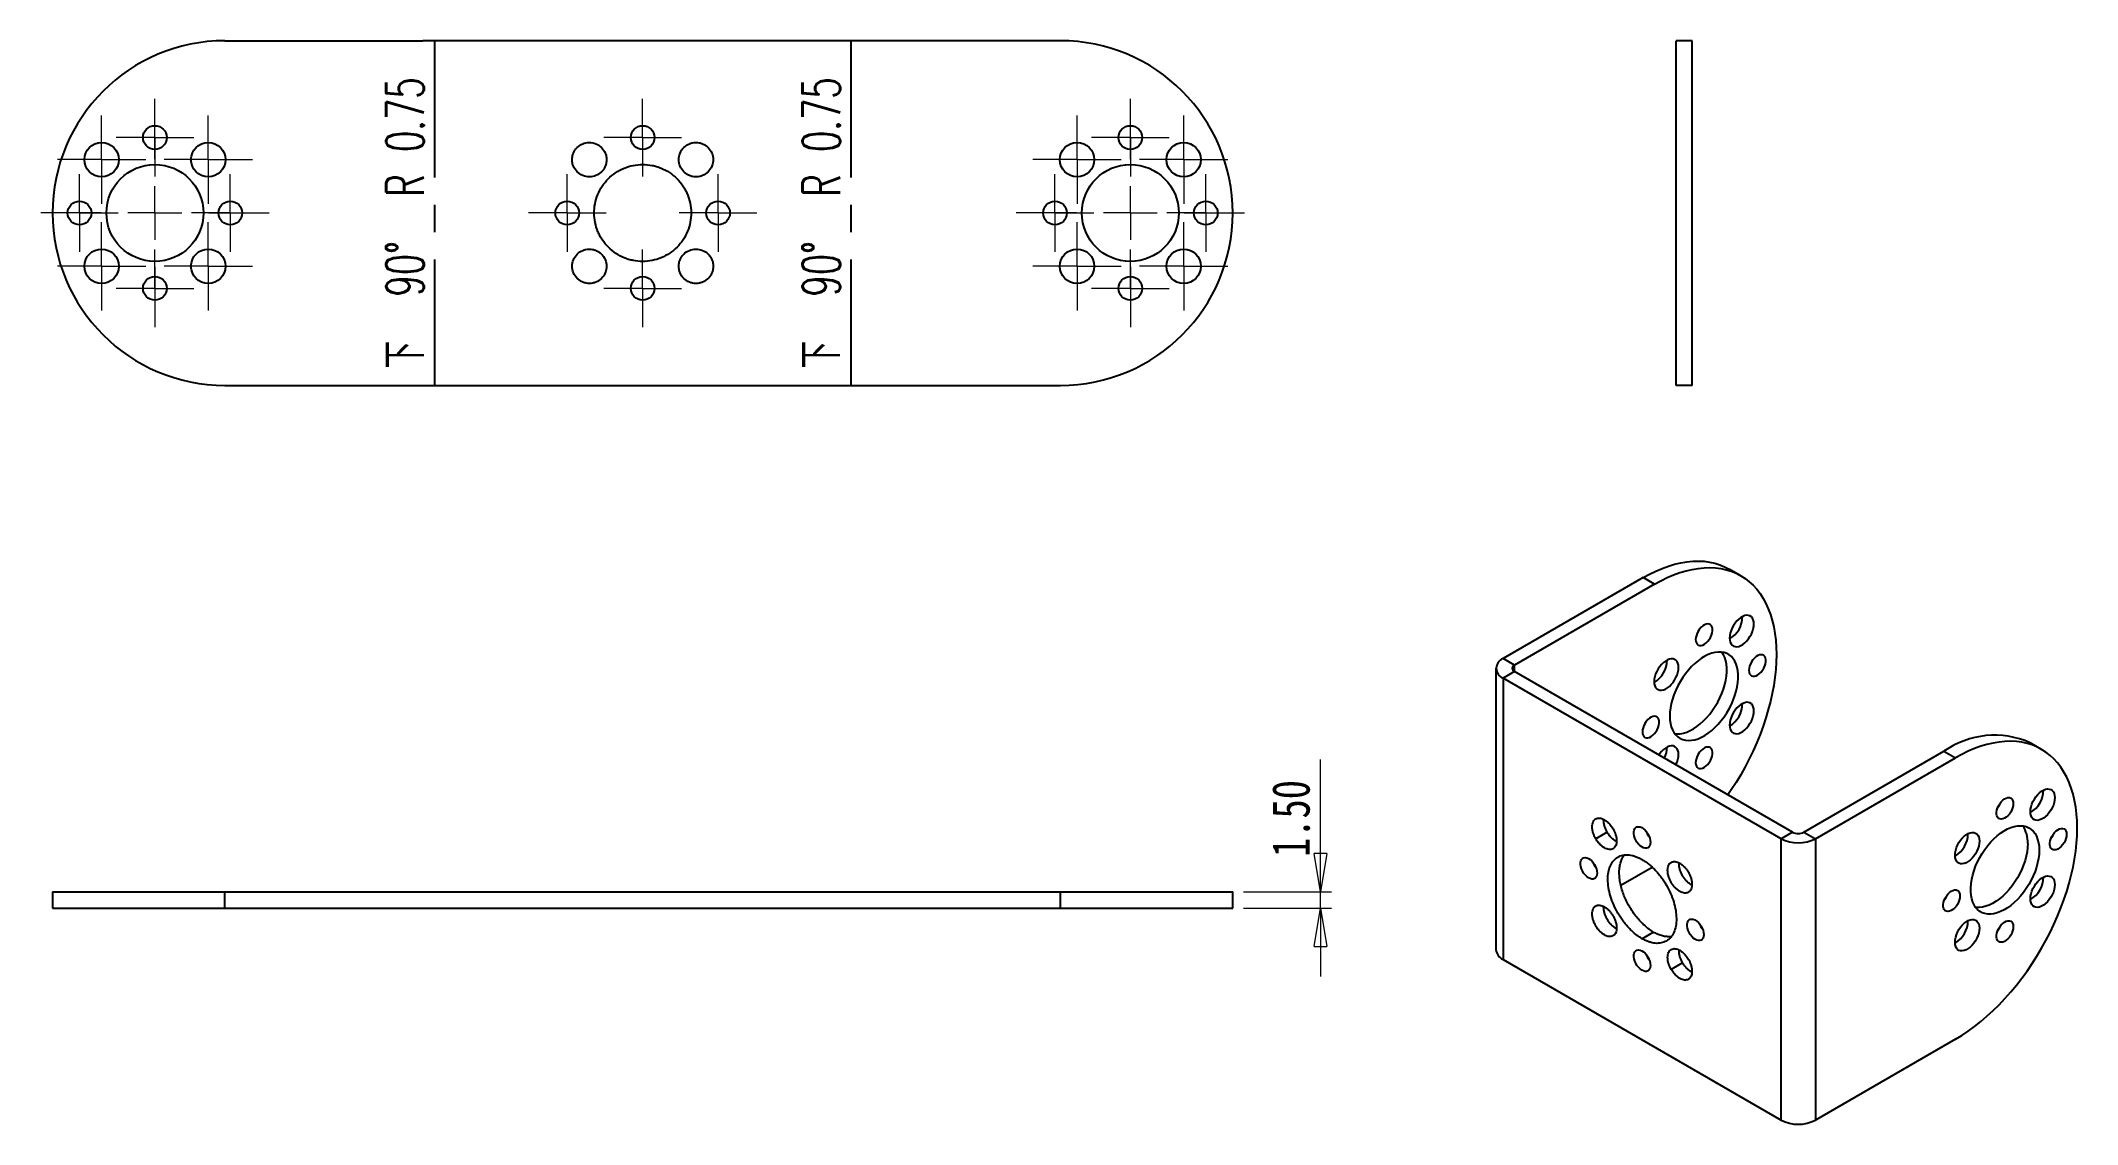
# Model space of a CAD drawing. Header units: millimetres. Extents: x 21 to 210, y 89 to 190.
import ezdxf

# ---------------------------------------------------------------- set-up
doc = ezdxf.new("R2010")
doc.units = ezdxf.units.MM
doc.linetypes.add('CENTERX2', pattern=[20.32, 12.7, -2.54, 2.54, -2.54])
doc.styles.add('SLDTEXTSTYLE0', font='TXT', dxfattribs={"width": 0.660714, "bigfont": 'bigfont'})
doc.styles.add('SLDTEXTSTYLE1', font='TXT', dxfattribs={"width": 0.75})
doc.dimstyles.new('SLDDIMSTYLE0', dxfattribs={"dimtxt": 3.5, "dimasz": 3.556, "dimexe": 0, "dimexo": 0.0625, "dimgap": 0.875, "dimtad": 1, "dimrnd": 1e-09, "dimzin": 4, "dimdsep": 46, "dimtxsty": 'SLDTEXTSTYLE1', "dimblk1": 'CLOSED', "dimblk2": 'CLOSED', "dimsah": 1, "dimcen": 0.09, "dimadec": 0, "dimazin": 1, "dimtfac": 1, "dimtmove": 0, "dimatfit": 0, "dimldrblk": 'CLOSED', "dimfxl": 0, "dimfrac": 2, "dimtolj": 1, "dimtzin": 12, "dimarcsym": 0})

msp = doc.modelspace()

# ---------------------------------------------------------------- texts
at = {"color": 7, "linetype": 'Continuous', "lineweight": 0, "char_height": 3.5, "attachment_point": 2, "rotation": 90, "style": 'SLDTEXTSTYLE0'}
for insert in [(52.768, 172.809), (91.412, 172.809)]:
    msp.add_mtext('\\M+189BA  90\\M+1818B  R 0.75', dxfattribs=dict(at, insert=insert))

# ---------------------------------------------------------------- blocks, each defined once
blk = doc.blocks.new('SW_CENTERMARKSYMBOL_0')
at = {"color": 0, "linetype": 'Continuous', "lineweight": 18}
for p, q in [((0, 2.5), (0, 3.6)), ((0, 0), (0, 2.5)), ((-2.5, 0), (-3.6, 0)), ((0, 0), (-2.5, 0)), ((0, 0), (0, -2.5)), ((0, 0), (2.5, 0)), ((2.5, 0), (3.6, 0)), ((0, -2.5), (0, -3.6))]:
    blk.add_line(p, q, dxfattribs=at)
blk = doc.blocks.new('SW_CENTERMARKSYMBOL_1')
at = {"color": 0, "linetype": 'Continuous', "lineweight": 18}
for p, q in [((0, 2.5), (0, 3.6)), ((0, 0), (0, 2.5)), ((-2.5, 0), (-3.6, 0)), ((0, 0), (-2.5, 0)), ((0, 0), (0, -2.5)), ((0, 0), (2.5, 0)), ((2.5, 0), (3.6, 0)), ((0, -2.5), (0, -3.6))]:
    blk.add_line(p, q, dxfattribs=at)
blk = doc.blocks.new('SW_CENTERMARKSYMBOL_2')
at = {"color": 0, "linetype": 'Continuous', "lineweight": 18}
for p, q in [((0, 2.5), (0, 3.6)), ((0, 0), (0, 2.5)), ((-2.5, 0), (-3.6, 0)), ((0, 0), (-2.5, 0)), ((0, 0), (0, -2.5)), ((0, 0), (2.5, 0)), ((2.5, 0), (3.6, 0)), ((0, -2.5), (0, -3.6))]:
    blk.add_line(p, q, dxfattribs=at)
blk = doc.blocks.new('SW_CENTERMARKSYMBOL_3')
at = {"color": 0, "linetype": 'Continuous', "lineweight": 18}
for p, q in [((0, 2.5), (0, 3.6)), ((0, 0), (0, 2.5)), ((-2.5, 0), (-3.6, 0)), ((0, 0), (-2.5, 0)), ((0, 0), (0, -2.5)), ((0, 0), (2.5, 0)), ((2.5, 0), (3.6, 0)), ((0, -2.5), (0, -3.6))]:
    blk.add_line(p, q, dxfattribs=at)
blk = doc.blocks.new('SW_CENTERMARKSYMBOL_4')
at = {"color": 0, "linetype": 'Continuous', "lineweight": 18}
for p, q in [((0, 5), (0, 7)), ((0, 0), (0, 2.5)), ((-5, 0), (-7, 0)), ((0, 0), (-2.5, 0)), ((0, 0), (0, -2.5)), ((0, 0), (2.5, 0)), ((5, 0), (7, 0)), ((0, -5), (0, -7))]:
    blk.add_line(p, q, dxfattribs=at)
blk = doc.blocks.new('SW_CENTERMARKSYMBOL_5')
at = {"color": 0, "linetype": 'Continuous', "lineweight": 18}
for p, q in [((0, 2.5), (0, 4.1)), ((0, 0), (0, 2.5)), ((-2.5, 0), (-4.1, 0)), ((0, 0), (-2.5, 0)), ((0, 0), (0, -2.5)), ((0, 0), (2.5, 0)), ((2.5, 0), (4.1, 0)), ((0, -2.5), (0, -4.1))]:
    blk.add_line(p, q, dxfattribs=at)
blk = doc.blocks.new('SW_CENTERMARKSYMBOL_6')
at = {"color": 0, "linetype": 'Continuous', "lineweight": 18}
for p, q in [((0, 2.5), (0, 4.1)), ((0, 0), (0, 2.5)), ((-2.5, 0), (-4.1, 0)), ((0, 0), (-2.5, 0)), ((0, 0), (0, -2.5)), ((0, 0), (2.5, 0)), ((2.5, 0), (4.1, 0)), ((0, -2.5), (0, -4.1))]:
    blk.add_line(p, q, dxfattribs=at)
blk = doc.blocks.new('SW_CENTERMARKSYMBOL_7')
at = {"color": 0, "linetype": 'Continuous', "lineweight": 18}
for p, q in [((0, 2.5), (0, 4.1)), ((0, 0), (0, 2.5)), ((-2.5, 0), (-4.1, 0)), ((0, 0), (-2.5, 0)), ((0, 0), (0, -2.5)), ((0, 0), (2.5, 0)), ((2.5, 0), (4.1, 0)), ((0, -2.5), (0, -4.1))]:
    blk.add_line(p, q, dxfattribs=at)
blk = doc.blocks.new('SW_CENTERMARKSYMBOL_8')
at = {"color": 0, "linetype": 'Continuous', "lineweight": 18}
for p, q in [((0, 2.5), (0, 4.1)), ((0, 0), (0, 2.5)), ((-2.5, 0), (-4.1, 0)), ((0, 0), (-2.5, 0)), ((0, 0), (0, -2.5)), ((0, 0), (2.5, 0)), ((2.5, 0), (4.1, 0)), ((0, -2.5), (0, -4.1))]:
    blk.add_line(p, q, dxfattribs=at)
blk = doc.blocks.new('SW_CENTERMARKSYMBOL_9')
at = {"color": 0, "linetype": 'Continuous', "lineweight": 18}
for p, q in [((0, 2.5), (0, 3.6)), ((0, 0), (0, 2.5)), ((-2.5, 0), (-3.6, 0)), ((0, 0), (-2.5, 0)), ((0, 0), (0, -2.5)), ((0, 0), (2.5, 0)), ((2.5, 0), (3.6, 0)), ((0, -2.5), (0, -3.6))]:
    blk.add_line(p, q, dxfattribs=at)
blk = doc.blocks.new('SW_CENTERMARKSYMBOL_10')
at = {"color": 0, "linetype": 'Continuous', "lineweight": 18}
for p, q in [((0, 2.5), (0, 3.6)), ((0, 0), (0, 2.5)), ((-2.5, 0), (-3.6, 0)), ((0, 0), (-2.5, 0)), ((0, 0), (0, -2.5)), ((0, 0), (2.5, 0)), ((2.5, 0), (3.6, 0)), ((0, -2.5), (0, -3.6))]:
    blk.add_line(p, q, dxfattribs=at)
blk = doc.blocks.new('SW_CENTERMARKSYMBOL_11')
at = {"color": 0, "linetype": 'Continuous', "lineweight": 18}
for p, q in [((0, 2.5), (0, 3.6)), ((0, 0), (0, 2.5)), ((-2.5, 0), (-3.6, 0)), ((0, 0), (-2.5, 0)), ((0, 0), (0, -2.5)), ((0, 0), (2.5, 0)), ((2.5, 0), (3.6, 0)), ((0, -2.5), (0, -3.6))]:
    blk.add_line(p, q, dxfattribs=at)
blk = doc.blocks.new('SW_CENTERMARKSYMBOL_12')
at = {"color": 0, "linetype": 'Continuous', "lineweight": 18}
for p, q in [((0, 2.5), (0, 3.6)), ((0, 0), (0, 2.5)), ((-2.5, 0), (-3.6, 0)), ((0, 0), (-2.5, 0)), ((0, 0), (0, -2.5)), ((0, 0), (2.5, 0)), ((2.5, 0), (3.6, 0)), ((0, -2.5), (0, -3.6))]:
    blk.add_line(p, q, dxfattribs=at)
blk = doc.blocks.new('SW_CENTERMARKSYMBOL_13')
at = {"color": 0, "linetype": 'Continuous', "lineweight": 18}
for p, q in [((0, 5), (0, 7)), ((0, 0), (0, 2.5)), ((-5, 0), (-7, 0)), ((0, 0), (-2.5, 0)), ((0, 0), (0, -2.5)), ((0, 0), (2.5, 0)), ((5, 0), (7, 0)), ((0, -5), (0, -7))]:
    blk.add_line(p, q, dxfattribs=at)
blk = doc.blocks.new('SW_CENTERMARKSYMBOL_14')
at = {"color": 0, "linetype": 'Continuous', "lineweight": 18}
for p, q in [((0, 2.5), (0, 4.1)), ((0, 0), (0, 2.5)), ((-2.5, 0), (-4.1, 0)), ((0, 0), (-2.5, 0)), ((0, 0), (0, -2.5)), ((0, 0), (2.5, 0)), ((2.5, 0), (4.1, 0)), ((0, -2.5), (0, -4.1))]:
    blk.add_line(p, q, dxfattribs=at)
blk = doc.blocks.new('SW_CENTERMARKSYMBOL_15')
at = {"color": 0, "linetype": 'Continuous', "lineweight": 18}
for p, q in [((0, 2.5), (0, 4.1)), ((0, 0), (0, 2.5)), ((-2.5, 0), (-4.1, 0)), ((0, 0), (-2.5, 0)), ((0, 0), (0, -2.5)), ((0, 0), (2.5, 0)), ((2.5, 0), (4.1, 0)), ((0, -2.5), (0, -4.1))]:
    blk.add_line(p, q, dxfattribs=at)
blk = doc.blocks.new('SW_CENTERMARKSYMBOL_16')
at = {"color": 0, "linetype": 'Continuous', "lineweight": 18}
for p, q in [((0, 2.5), (0, 4.1)), ((0, 0), (0, 2.5)), ((-2.5, 0), (-4.1, 0)), ((0, 0), (-2.5, 0)), ((0, 0), (0, -2.5)), ((0, 0), (2.5, 0)), ((2.5, 0), (4.1, 0)), ((0, -2.5), (0, -4.1))]:
    blk.add_line(p, q, dxfattribs=at)
blk = doc.blocks.new('SW_CENTERMARKSYMBOL_17')
at = {"color": 0, "linetype": 'Continuous', "lineweight": 18}
for p, q in [((0, 2.5), (0, 4.1)), ((0, 0), (0, 2.5)), ((-2.5, 0), (-4.1, 0)), ((0, 0), (-2.5, 0)), ((0, 0), (0, -2.5)), ((0, 0), (2.5, 0)), ((2.5, 0), (4.1, 0)), ((0, -2.5), (0, -4.1))]:
    blk.add_line(p, q, dxfattribs=at)
blk = doc.blocks.new('SW_CENTERMARKSYMBOL_18')
at = {"color": 0, "linetype": 'Continuous', "lineweight": 18}
for p, q in [((0, 2.5), (0, 3.6)), ((0, 0), (0, 2.5)), ((-2.5, 0), (-3.6, 0)), ((0, 0), (-2.5, 0)), ((0, 0), (0, -2.5)), ((0, 0), (2.5, 0)), ((2.5, 0), (3.6, 0)), ((0, -2.5), (0, -3.6))]:
    blk.add_line(p, q, dxfattribs=at)
blk = doc.blocks.new('SW_CENTERMARKSYMBOL_19')
at = {"color": 0, "linetype": 'Continuous', "lineweight": 18}
for p, q in [((0, 2.5), (0, 3.6)), ((0, 0), (0, 2.5)), ((-2.5, 0), (-3.6, 0)), ((0, 0), (-2.5, 0)), ((0, 0), (0, -2.5)), ((0, 0), (2.5, 0)), ((2.5, 0), (3.6, 0)), ((0, -2.5), (0, -3.6))]:
    blk.add_line(p, q, dxfattribs=at)
blk = doc.blocks.new('SW_CENTERMARKSYMBOL_20')
at = {"color": 0, "linetype": 'Continuous', "lineweight": 18}
for p, q in [((0, 2.5), (0, 3.6)), ((0, 0), (0, 2.5)), ((-2.5, 0), (-3.6, 0)), ((0, 0), (-2.5, 0)), ((0, 0), (0, -2.5)), ((0, 0), (2.5, 0)), ((2.5, 0), (3.6, 0)), ((0, -2.5), (0, -3.6))]:
    blk.add_line(p, q, dxfattribs=at)
blk = doc.blocks.new('SW_CENTERMARKSYMBOL_21')
at = {"color": 0, "linetype": 'Continuous', "lineweight": 18}
for p, q in [((0, 2.5), (0, 3.6)), ((0, 0), (0, 2.5)), ((-2.5, 0), (-3.6, 0)), ((0, 0), (-2.5, 0)), ((0, 0), (0, -2.5)), ((0, 0), (2.5, 0)), ((2.5, 0), (3.6, 0)), ((0, -2.5), (0, -3.6))]:
    blk.add_line(p, q, dxfattribs=at)
blk = doc.blocks.new('_Closed')
at = {"color": 0, "linetype": 'ByBlock', "lineweight": -2}
for p, q in [((-1, 0.166667), (0, 0)), ((-1, 0.166667), (-1, -0.166667)), ((0, 0), (-1, -0.166667)), ((0, 0), (-1, 0))]:
    blk.add_line(p, q, dxfattribs=at)
blk = doc.blocks.new('_D')
at = {"color": 7, "linetype": 'Continuous', "lineweight": 18}
for p, q in [((139.51, 110.68), (139.51, 122.99)), ((132.35, 110.68), (140.51, 110.68)), ((139.51, 109.18), (139.51, 110.68)), ((132.35, 109.18), (140.51, 109.18)), ((139.51, 109.18), (139.51, 102.83))]:
    blk.add_line(p, q, dxfattribs=at)
at = {"color": 7, "linetype": 'Continuous', "lineweight": 18, "xscale": 3.556, "yscale": 3.556}
for p, rotation in [((139.51, 110.68, 1.34), 270.0000000000008), ((139.51, 109.18, 1.34), 90.00000000000078)]:
    blk.add_blockref('_Closed', p, dxfattribs=dict(at, rotation=rotation))
at = {"color": 7, "linetype": 'Continuous', "lineweight": 18, "insert": (135, 113.93), "char_height": 3.5, "attachment_point": 1, "rotation": 90, "style": 'SLDTEXTSTYLE1'}
blk.add_mtext('1.50', dxfattribs=at)

# ---------------------------------------------------------------- dimensions: what is measured, and where the dimension line sits
at = {"color": 7, "linetype": 'Continuous', "lineweight": 18}
dim = msp.add_linear_dim(base=(139.511, 110.678), p1=(131.352, 109.178), p2=(131.352, 110.678), angle=90, dimstyle='SLDDIMSTYLE0', dxfattribs=at)
dim.commit()
dim.dimension.update_dxf_attribs({"geometry": '_D', "text_midpoint": (139.511, 118.46), "dimtype": 160})

# ---------------------------------------------------------------- linework, layer by layer
at = {"color": 7, "linetype": 'Continuous', "lineweight": 25}
for p, q in [((37.798, 189.718), (56.181, 189.718)), ((115.353, 189.718), (56.181, 189.718)), ((174.019, 189.718), (172.519, 189.718)), ((37.798, 157.719), (115.353, 157.719)), ((174.019, 157.719), (172.519, 157.719)), ((178.512, 140.046), (177.451, 140.659)), ((169.452, 139.867), (156.453, 132.363)), ((170.513, 139.254), (157.514, 131.75)), ((170.513, 139.254), (169.452, 139.867)), ((157.514, 131.75), (156.453, 132.363)), ((155.794, 131.444), (155.794, 105.316)), ((157.514, 131.138), (156.453, 130.526)), ((156.453, 130.526), (156.453, 104.397)), ((182.263, 115.626), (156.453, 130.526)), ((157.514, 131.138), (157.514, 131.75)), ((183.323, 116.239), (157.514, 131.138)), ((184.384, 116.239), (197.383, 123.743)), ((185.444, 115.626), (198.443, 123.13)), ((197.383, 123.743), (198.443, 123.13)), ((206.443, 123.922), (205.382, 124.535)), ((166.12, 116.229), (165.059, 115.617)), ((183.323, 116.239), (182.263, 115.626)), ((182.263, 89.498), (182.263, 115.626)), ((184.384, 116.239), (185.444, 115.626)), ((185.444, 115.626), (185.444, 89.498)), ((167.379, 111.317), (170.284, 112.994)), ((21.799, 110.678), (21.799, 109.178)), ((37.798, 109.178), (37.798, 110.678)), ((37.798, 110.678), (115.353, 110.678)), ((115.353, 109.178), (115.353, 110.678)), ((131.352, 109.178), (131.352, 110.678)), ((37.798, 109.178), (115.353, 109.178)), ((170.42, 106.955), (169.359, 106.342)), ((156.453, 104.397), (182.263, 89.498)), ((173.12, 104.105), (172.059, 103.493)), ((198.443, 97.002), (185.444, 89.498))]:
    msp.add_line(p, q, dxfattribs=at)
at = {"color": 7, "linetype": 'CENTERX2'}
for p, q in [((57.254, 189.718), (57.254, 157.719)), ((95.897, 189.718), (95.897, 157.719))]:
    msp.add_line(p, q, dxfattribs=at)
at = {"color": 7, "linetype": 'Continuous', "lineweight": 25, "flags": 128}
for points in [[(172.519, 157.719), (172.519, 157.758), (172.519, 157.874), (172.519, 158.068), (172.519, 158.338), (172.519, 158.684), (172.519, 159.102), (172.519, 159.591), (172.519, 160.15), (172.519, 160.774), (172.519, 161.462), (172.519, 162.209), (172.519, 163.012), (172.519, 163.868), (172.519, 164.771), (172.519, 165.718), (172.519, 166.704), (172.519, 167.725), (172.519, 168.774), (172.519, 169.848), (172.519, 170.94), (172.519, 172.046), (172.519, 173.16), (172.519, 174.277), (172.519, 175.391), (172.519, 176.496), (172.519, 177.589), (172.519, 178.662), (172.519, 179.712), (172.519, 180.732), (172.519, 181.718), (172.519, 182.665), (172.519, 183.568), (172.519, 184.424), (172.519, 185.227), (172.519, 185.974), (172.519, 186.662), (172.519, 187.286), (172.519, 187.845), (172.519, 188.334), (172.519, 188.753), (172.519, 189.098), (172.519, 189.368), (172.519, 189.562), (172.519, 189.679), (172.519, 189.718)], [(174.019, 157.719), (174.019, 157.758), (174.019, 157.874), (174.019, 158.068), (174.019, 158.338), (174.019, 158.684), (174.019, 159.102), (174.019, 159.591), (174.019, 160.15), (174.019, 160.774), (174.019, 161.462), (174.019, 162.209), (174.019, 163.012), (174.019, 163.868), (174.019, 164.771), (174.019, 165.718), (174.019, 166.704), (174.019, 167.725), (174.019, 168.774), (174.019, 169.848), (174.019, 170.94), (174.019, 172.046), (174.019, 173.16), (174.019, 174.277), (174.019, 175.391), (174.019, 176.496), (174.019, 177.589), (174.019, 178.662), (174.019, 179.712), (174.019, 180.732), (174.019, 181.718), (174.019, 182.665), (174.019, 183.568), (174.019, 184.424), (174.019, 185.227), (174.019, 185.974), (174.019, 186.662), (174.019, 187.286), (174.019, 187.845), (174.019, 188.334), (174.019, 188.753), (174.019, 189.098), (174.019, 189.368), (174.019, 189.562), (174.019, 189.679), (174.019, 189.718)], [(169.452, 139.867), (170.044, 140.191), (170.635, 140.478), (171.222, 140.728), (171.804, 140.939), (172.38, 141.112), (172.948, 141.245), (173.507, 141.339), (174.054, 141.394), (174.588, 141.408), (175.109, 141.382), (175.614, 141.316), (176.102, 141.21), (176.572, 141.065), (177.022, 140.881), (177.451, 140.659)], [(170.513, 139.254), (171.105, 139.578), (171.695, 139.865), (172.283, 140.115), (172.865, 140.327), (173.441, 140.5), (174.009, 140.633), (174.567, 140.727), (175.114, 140.781), (175.649, 140.795), (176.169, 140.77), (176.675, 140.704), (177.163, 140.598), (177.633, 140.453), (178.083, 140.269), (178.513, 140.046), (178.92, 139.785), (179.305, 139.487), (179.666, 139.153), (180.001, 138.783), (180.31, 138.378), (180.593, 137.94), (180.848, 137.47), (181.075, 136.969), (181.272, 136.439), (181.441, 135.88), (181.579, 135.295), (181.687, 134.684), (181.764, 134.051), (181.811, 133.396), (181.826, 132.721), (181.811, 132.029), (181.764, 131.32), (181.687, 130.597), (181.579, 129.862), (181.441, 129.117), (181.272, 128.364), (181.075, 127.606), (180.848, 126.843), (180.593, 126.078), (180.31, 125.314), (180.001, 124.552), (179.666, 123.795), (179.305, 123.044), (178.92, 122.302), (178.513, 121.57), (178.083, 120.852), (177.633, 120.147), (177.329, 119.699)], [(177.478, 134.258), (177.493, 134.052), (177.539, 133.869), (177.614, 133.715), (177.716, 133.594), (177.843, 133.508), (177.99, 133.46), (178.155, 133.453), (178.331, 133.485), (178.516, 133.555), (178.702, 133.663), (178.887, 133.805), (179.063, 133.977), (179.228, 134.175), (179.375, 134.393), (179.502, 134.624), (179.604, 134.864), (179.679, 135.105), (179.725, 135.341), (179.74, 135.565), (179.725, 135.771), (179.679, 135.953), (179.604, 136.108), (179.502, 136.229), (179.375, 136.315), (179.228, 136.362), (179.063, 136.37), (178.887, 136.338), (178.702, 136.267), (178.516, 136.159), (178.331, 136.018), (178.155, 135.845), (177.99, 135.648), (177.843, 135.43), (177.716, 135.198), (177.614, 134.959), (177.539, 134.718), (177.493, 134.482), (177.478, 134.258)], [(174.331, 134.116), (174.347, 133.944), (174.394, 133.798), (174.471, 133.683), (174.573, 133.605), (174.698, 133.565), (174.839, 133.567), (174.991, 133.609), (175.148, 133.691), (175.304, 133.808), (175.452, 133.956), (175.585, 134.13), (175.699, 134.321), (175.789, 134.522), (175.851, 134.725), (175.883, 134.921), (175.883, 135.103), (175.851, 135.262), (175.789, 135.394), (175.699, 135.491), (175.585, 135.55), (175.452, 135.569), (175.304, 135.547), (175.148, 135.485), (174.991, 135.385), (174.839, 135.251), (174.698, 135.09), (174.573, 134.907), (174.471, 134.71), (174.394, 134.507), (174.347, 134.306), (174.331, 134.116)], [(171.927, 127.012), (171.943, 126.656), (171.99, 126.321), (172.068, 126.011), (172.177, 125.729), (172.315, 125.479), (172.48, 125.262), (172.671, 125.08), (172.887, 124.936), (173.125, 124.831), (173.383, 124.766), (173.657, 124.741), (173.947, 124.758), (174.247, 124.815), (174.556, 124.912), (174.871, 125.048), (175.188, 125.222), (175.505, 125.432), (175.817, 125.676), (176.122, 125.951), (176.418, 126.255), (176.7, 126.586), (176.966, 126.938), (177.214, 127.31), (177.442, 127.697), (177.645, 128.095), (177.824, 128.501), (177.976, 128.91), (178.099, 129.319), (178.193, 129.723), (178.255, 130.118), (178.287, 130.501), (178.287, 130.867), (178.255, 131.213), (178.193, 131.536), (178.099, 131.832), (177.976, 132.098), (177.824, 132.333), (177.645, 132.532), (177.442, 132.695), (177.214, 132.82), (176.966, 132.905), (176.7, 132.95), (176.418, 132.954), (176.122, 132.917), (175.817, 132.84), (175.505, 132.724), (175.188, 132.568), (174.871, 132.376), (174.556, 132.149), (174.247, 131.889), (173.947, 131.599), (173.657, 131.281), (173.383, 130.939), (173.125, 130.577), (172.887, 130.197), (172.671, 129.804), (172.48, 129.401), (172.315, 128.993), (172.177, 128.584), (172.068, 128.177), (171.99, 127.777), (171.943, 127.387), (171.927, 127.012)], [(172.392, 125.368), (172.597, 125.354), (172.886, 125.37), (173.187, 125.427), (173.496, 125.524), (173.811, 125.66), (174.128, 125.834), (174.444, 126.044), (174.756, 126.288), (175.062, 126.563), (175.357, 126.868), (175.639, 127.198), (175.906, 127.55), (176.154, 127.922), (176.381, 128.309), (176.585, 128.707), (176.764, 129.113), (176.915, 129.522), (177.038, 129.931), (177.132, 130.335), (177.195, 130.73), (177.226, 131.113), (177.226, 131.479), (177.195, 131.826), (177.132, 132.148), (177.038, 132.444), (176.915, 132.711), (176.765, 132.943)], [(179.281, 131.258), (179.297, 131.086), (179.344, 130.94), (179.42, 130.825), (179.523, 130.746), (179.647, 130.707), (179.789, 130.708), (179.941, 130.751), (180.098, 130.832), (180.254, 130.95), (180.401, 131.098), (180.535, 131.271), (180.649, 131.462), (180.739, 131.663), (180.801, 131.866), (180.833, 132.063), (180.833, 132.244), (180.801, 132.404), (180.739, 132.535), (180.649, 132.632), (180.535, 132.692), (180.401, 132.711), (180.254, 132.689), (180.098, 132.626), (179.941, 132.527), (179.789, 132.393), (179.647, 132.231), (179.523, 132.048), (179.42, 131.851), (179.344, 131.648), (179.297, 131.448), (179.281, 131.258)], [(170.478, 130.217), (170.493, 130.011), (170.539, 129.828), (170.614, 129.674), (170.716, 129.553), (170.843, 129.467), (170.99, 129.419), (171.155, 129.412), (171.331, 129.444), (171.516, 129.514), (171.702, 129.622), (171.887, 129.764), (172.063, 129.936), (172.228, 130.134), (172.375, 130.352), (172.502, 130.583), (172.604, 130.823), (172.679, 131.064), (172.725, 131.3), (172.74, 131.523), (172.725, 131.73), (172.679, 131.912), (172.604, 132.067), (172.502, 132.188), (172.375, 132.274), (172.228, 132.321), (172.063, 132.329), (171.887, 132.297), (171.702, 132.226), (171.516, 132.118), (171.331, 131.977), (171.155, 131.804), (170.99, 131.607), (170.843, 131.389), (170.716, 131.157), (170.614, 130.918), (170.539, 130.677), (170.493, 130.441), (170.478, 130.217)], [(169.381, 125.543), (169.397, 125.371), (169.444, 125.225), (169.521, 125.11), (169.623, 125.031), (169.748, 124.992), (169.889, 124.994), (170.041, 125.036), (170.199, 125.118), (170.354, 125.235), (170.502, 125.383), (170.635, 125.556), (170.749, 125.747), (170.839, 125.949), (170.901, 126.151), (170.933, 126.348), (170.933, 126.529), (170.901, 126.689), (170.839, 126.82), (170.749, 126.918), (170.635, 126.977), (170.502, 126.996), (170.354, 126.974), (170.199, 126.912), (170.041, 126.812), (169.889, 126.678), (169.748, 126.517), (169.623, 126.333), (169.521, 126.136), (169.444, 125.933), (169.397, 125.733), (169.381, 125.543)], [(177.478, 126.175), (177.493, 125.969), (177.539, 125.786), (177.614, 125.632), (177.716, 125.51), (177.843, 125.424), (177.99, 125.377), (178.155, 125.369), (178.331, 125.401), (178.516, 125.472), (178.702, 125.58), (178.887, 125.722), (179.063, 125.894), (179.228, 126.092), (179.375, 126.309), (179.502, 126.541), (179.604, 126.781), (179.679, 127.022), (179.725, 127.257), (179.74, 127.481), (179.725, 127.687), (179.679, 127.87), (179.604, 128.024), (179.502, 128.146), (179.375, 128.232), (179.228, 128.279), (179.063, 128.287), (178.887, 128.255), (178.702, 128.184), (178.516, 128.076), (178.331, 127.934), (178.155, 127.762), (177.99, 127.565), (177.843, 127.347), (177.716, 127.115), (177.614, 126.875), (177.539, 126.635), (177.493, 126.399), (177.478, 126.175)], [(172.496, 122.489), (172.502, 122.5), (172.604, 122.74), (172.679, 122.981), (172.725, 123.216), (172.74, 123.44), (172.725, 123.646), (172.679, 123.829), (172.604, 123.983), (172.502, 124.105), (172.375, 124.191), (172.228, 124.238), (172.063, 124.246), (171.887, 124.214), (171.702, 124.143), (171.516, 124.035), (171.331, 123.893), (171.155, 123.721), (170.99, 123.524), (170.907, 123.406)], [(174.331, 122.684), (174.347, 122.513), (174.394, 122.367), (174.471, 122.252), (174.573, 122.173), (174.698, 122.134), (174.839, 122.135), (174.991, 122.178), (175.148, 122.259), (175.304, 122.376), (175.452, 122.525), (175.585, 122.698), (175.699, 122.889), (175.789, 123.09), (175.851, 123.293), (175.883, 123.489), (175.883, 123.671), (175.851, 123.831), (175.789, 123.962), (175.699, 124.059), (175.585, 124.119), (175.452, 124.138), (175.304, 124.116), (175.148, 124.053), (174.991, 123.953), (174.839, 123.82), (174.698, 123.658), (174.573, 123.475), (174.471, 123.278), (174.394, 123.075), (174.347, 122.874), (174.331, 122.684)], [(198.443, 97.002), (199.035, 97.362), (199.626, 97.756), (200.213, 98.184), (200.796, 98.645), (201.372, 99.137), (201.939, 99.66), (202.498, 100.21), (203.045, 100.788), (203.58, 101.391), (204.1, 102.018), (204.605, 102.667), (205.093, 103.336), (205.563, 104.023), (206.014, 104.728), (206.443, 105.446), (206.851, 106.178), (207.236, 106.92), (207.596, 107.671), (207.932, 108.428), (208.241, 109.19), (208.524, 109.954), (208.779, 110.719), (209.005, 111.482), (209.203, 112.24), (209.371, 112.993), (209.51, 113.738), (209.617, 114.473), (209.695, 115.196), (209.741, 115.905), (209.757, 116.597), (209.741, 117.272), (209.695, 117.927), (209.617, 118.56), (209.51, 119.171), (209.371, 119.756), (209.203, 120.315), (209.005, 120.845), (208.779, 121.346), (208.524, 121.816), (208.241, 122.254), (207.932, 122.659), (207.596, 123.029), (207.236, 123.363), (206.851, 123.661), (206.443, 123.922), (206.014, 124.145), (205.563, 124.329), (205.093, 124.474), (204.605, 124.58), (204.1, 124.646), (203.58, 124.672), (203.045, 124.657), (202.498, 124.603), (201.939, 124.509), (201.372, 124.376), (200.796, 124.203), (200.213, 123.991), (199.626, 123.742), (199.035, 123.454), (198.443, 123.13)], [(203.817, 118.89), (203.801, 118.7), (203.754, 118.499), (203.678, 118.296), (203.575, 118.099), (203.451, 117.916), (203.31, 117.755), (203.157, 117.621), (203, 117.521), (202.845, 117.459), (202.697, 117.437), (202.563, 117.456), (202.449, 117.515), (202.36, 117.613), (202.297, 117.744), (202.266, 117.903), (202.266, 118.085), (202.297, 118.281), (202.36, 118.484), (202.449, 118.685), (202.563, 118.876), (202.697, 119.05), (202.845, 119.198), (203, 119.315), (203.157, 119.397), (203.31, 119.439), (203.451, 119.441), (203.575, 119.401), (203.678, 119.323), (203.754, 119.208), (203.801, 119.062), (203.817, 118.89)], [(207.671, 119.441), (207.656, 119.217), (207.61, 118.981), (207.535, 118.74), (207.432, 118.5), (207.306, 118.269), (207.158, 118.051), (206.994, 117.853), (206.817, 117.681), (206.633, 117.539), (206.446, 117.431), (206.262, 117.361), (206.085, 117.329), (205.921, 117.336), (205.773, 117.384), (205.647, 117.47), (205.545, 117.591), (205.47, 117.745), (205.424, 117.928), (205.408, 118.134), (205.424, 118.358), (205.47, 118.594), (205.545, 118.835), (205.647, 119.074), (205.773, 119.306), (205.921, 119.524), (206.085, 119.721), (206.262, 119.894), (206.446, 120.035), (206.633, 120.143), (206.817, 120.214), (206.994, 120.246), (207.158, 120.238), (207.306, 120.191), (207.432, 120.105), (207.535, 119.984), (207.61, 119.829), (207.656, 119.647), (207.671, 119.441)], [(170.137, 115.284), (170.121, 115.112), (170.074, 114.966), (169.997, 114.851), (169.895, 114.772), (169.77, 114.733), (169.629, 114.734), (169.477, 114.777), (169.32, 114.858), (169.164, 114.976), (169.016, 115.124), (168.883, 115.297), (168.769, 115.488), (168.679, 115.689), (168.617, 115.892), (168.585, 116.088), (168.585, 116.27), (168.617, 116.43), (168.679, 116.561), (168.769, 116.658), (168.883, 116.718), (169.016, 116.737), (169.164, 116.715), (169.32, 116.652), (169.477, 116.552), (169.629, 116.419), (169.77, 116.257), (169.895, 116.074), (169.997, 115.877), (170.074, 115.674), (170.121, 115.474), (170.137, 115.284)], [(200.671, 115.4), (200.656, 115.176), (200.61, 114.94), (200.535, 114.699), (200.432, 114.459), (200.306, 114.228), (200.158, 114.01), (199.994, 113.812), (199.817, 113.64), (199.633, 113.498), (199.446, 113.39), (199.262, 113.32), (199.085, 113.288), (198.921, 113.295), (198.773, 113.343), (198.647, 113.429), (198.545, 113.55), (198.47, 113.704), (198.424, 113.887), (198.408, 114.093), (198.424, 114.317), (198.47, 114.553), (198.545, 114.794), (198.647, 115.033), (198.773, 115.265), (198.921, 115.483), (199.085, 115.68), (199.262, 115.853), (199.446, 115.994), (199.633, 116.102), (199.817, 116.173), (199.994, 116.205), (200.158, 116.197), (200.306, 116.15), (200.432, 116.064), (200.535, 115.943), (200.61, 115.788), (200.656, 115.606), (200.671, 115.4)], [(206.222, 114.562), (206.206, 114.187), (206.158, 113.798), (206.08, 113.397), (205.972, 112.991), (205.834, 112.581), (205.669, 112.173), (205.477, 111.77), (205.261, 111.377), (205.024, 110.998), (204.766, 110.635), (204.491, 110.293), (204.202, 109.976), (203.901, 109.686), (203.592, 109.426), (203.277, 109.198), (202.96, 109.006), (202.644, 108.851), (202.332, 108.734), (202.026, 108.657), (201.731, 108.62), (201.449, 108.625), (201.182, 108.67), (200.934, 108.755), (200.707, 108.879), (200.503, 109.042), (200.324, 109.242), (200.173, 109.476), (200.05, 109.742), (199.956, 110.038), (199.893, 110.361), (199.862, 110.707), (199.862, 111.074), (199.893, 111.456), (199.956, 111.852), (200.05, 112.256), (200.173, 112.664), (200.324, 113.074), (200.503, 113.48), (200.707, 113.878), (200.934, 114.265), (201.182, 114.636), (201.449, 114.989), (201.731, 115.319), (202.026, 115.623), (202.332, 115.899), (202.644, 116.143), (202.96, 116.353), (203.277, 116.527), (203.592, 116.663), (203.901, 116.76), (204.202, 116.817), (204.491, 116.833), (204.766, 116.808), (205.024, 116.743), (205.261, 116.638), (205.477, 116.494), (205.669, 116.313), (205.834, 116.096), (205.972, 115.845), (206.08, 115.564), (206.158, 115.254), (206.206, 114.919), (206.222, 114.562)], [(208.767, 116.032), (208.751, 115.842), (208.704, 115.641), (208.628, 115.438), (208.525, 115.241), (208.401, 115.058), (208.259, 114.896), (208.107, 114.763), (207.95, 114.663), (207.794, 114.601), (207.647, 114.579), (207.513, 114.598), (207.399, 114.657), (207.309, 114.754), (207.247, 114.885), (207.216, 115.045), (207.216, 115.227), (207.247, 115.423), (207.309, 115.626), (207.399, 115.827), (207.513, 116.018), (207.647, 116.191), (207.794, 116.34), (207.95, 116.457), (208.107, 116.538), (208.259, 116.581), (208.401, 116.582), (208.525, 116.543), (208.628, 116.464), (208.704, 116.349), (208.751, 116.203), (208.767, 116.032)], [(165.187, 112.425), (165.171, 112.254), (165.124, 112.107), (165.048, 111.993), (164.945, 111.914), (164.821, 111.874), (164.679, 111.876), (164.527, 111.918), (164.37, 112), (164.214, 112.117), (164.067, 112.266), (163.933, 112.439), (163.819, 112.63), (163.729, 112.831), (163.667, 113.034), (163.635, 113.23), (163.635, 113.412), (163.667, 113.572), (163.729, 113.703), (163.819, 113.8), (163.933, 113.859), (164.067, 113.878), (164.214, 113.856), (164.37, 113.794), (164.527, 113.694), (164.679, 113.561), (164.821, 113.399), (164.945, 113.216), (165.048, 113.019), (165.124, 112.816), (165.171, 112.615), (165.187, 112.425)], [(205.161, 115.174), (205.145, 114.799), (205.098, 114.41), (205.02, 114.01), (204.911, 113.603), (204.773, 113.193), (204.608, 112.785), (204.416, 112.383), (204.201, 111.99), (203.963, 111.61), (203.705, 111.248), (203.431, 110.906), (203.141, 110.588), (202.841, 110.298), (202.531, 110.038), (202.217, 109.811), (201.9, 109.618), (201.583, 109.463), (201.271, 109.346), (200.966, 109.269), (200.67, 109.233), (200.388, 109.237), (200.323, 109.244)], [(207.671, 111.357), (207.656, 111.133), (207.61, 110.898), (207.535, 110.657), (207.432, 110.417), (207.306, 110.185), (207.158, 109.968), (206.994, 109.77), (206.817, 109.598), (206.633, 109.456), (206.446, 109.348), (206.262, 109.277), (206.085, 109.245), (205.921, 109.253), (205.773, 109.301), (205.647, 109.386), (205.545, 109.508), (205.47, 109.662), (205.424, 109.845), (205.408, 110.051), (205.424, 110.275), (205.47, 110.511), (205.545, 110.751), (205.647, 110.991), (205.773, 111.223), (205.921, 111.441), (206.085, 111.638), (206.262, 111.81), (206.446, 111.952), (206.633, 112.06), (206.817, 112.131), (206.994, 112.163), (207.158, 112.155), (207.306, 112.108), (207.432, 112.022), (207.535, 111.9), (207.61, 111.746), (207.656, 111.563), (207.671, 111.357)], [(21.799, 110.678), (21.808, 110.678), (21.886, 110.678), (22.042, 110.678), (22.274, 110.678), (22.582, 110.678), (22.964, 110.678), (23.418, 110.678), (23.942, 110.678), (24.534, 110.678), (25.19, 110.678), (25.908, 110.678), (26.684, 110.678), (27.514, 110.678), (28.394, 110.678), (29.32, 110.678), (30.287, 110.678), (31.291, 110.678), (32.326, 110.678), (33.388, 110.678), (34.472, 110.678), (35.572, 110.678), (36.682, 110.678), (37.798, 110.678)], [(115.353, 110.678), (116.469, 110.678), (117.58, 110.678), (118.679, 110.678), (119.763, 110.678), (120.825, 110.678), (121.86, 110.678), (122.864, 110.678), (123.831, 110.678), (124.757, 110.678), (125.637, 110.678), (126.467, 110.678), (127.243, 110.678), (127.961, 110.678), (128.617, 110.678), (129.209, 110.678), (129.733, 110.678), (130.187, 110.678), (130.569, 110.678), (130.877, 110.678), (131.109, 110.678), (131.265, 110.678), (131.343, 110.678), (131.352, 110.678)], [(198.868, 110.317), (198.852, 110.127), (198.805, 109.926), (198.728, 109.723), (198.626, 109.526), (198.501, 109.343), (198.36, 109.181), (198.208, 109.048), (198.05, 108.948), (197.895, 108.886), (197.747, 108.864), (197.614, 108.883), (197.5, 108.942), (197.41, 109.039), (197.348, 109.17), (197.316, 109.33), (197.316, 109.512), (197.348, 109.708), (197.41, 109.911), (197.5, 110.112), (197.614, 110.303), (197.747, 110.476), (197.895, 110.625), (198.05, 110.742), (198.208, 110.824), (198.36, 110.866), (198.501, 110.868), (198.626, 110.828), (198.728, 110.749), (198.805, 110.635), (198.852, 110.488), (198.868, 110.317)], [(21.799, 109.178), (21.808, 109.178), (21.886, 109.178), (22.042, 109.178), (22.274, 109.178), (22.582, 109.178), (22.964, 109.178), (23.418, 109.178), (23.942, 109.178), (24.534, 109.178), (25.19, 109.178), (25.908, 109.178), (26.684, 109.178), (27.514, 109.178), (28.394, 109.178), (29.32, 109.178), (30.287, 109.178), (31.291, 109.178), (32.326, 109.178), (33.388, 109.178), (34.472, 109.178), (35.572, 109.178), (36.682, 109.178), (37.798, 109.178)], [(115.353, 109.178), (116.469, 109.178), (117.58, 109.178), (118.679, 109.178), (119.763, 109.178), (120.825, 109.178), (121.86, 109.178), (122.864, 109.178), (123.831, 109.178), (124.757, 109.178), (125.637, 109.178), (126.467, 109.178), (127.243, 109.178), (127.961, 109.178), (128.617, 109.178), (129.209, 109.178), (129.733, 109.178), (130.187, 109.178), (130.569, 109.178), (130.877, 109.178), (131.109, 109.178), (131.265, 109.178), (131.343, 109.178), (131.352, 109.178)], [(175.087, 106.71), (175.071, 106.539), (175.024, 106.393), (174.947, 106.278), (174.845, 106.199), (174.72, 106.16), (174.579, 106.161), (174.427, 106.204), (174.269, 106.285), (174.114, 106.402), (173.966, 106.551), (173.833, 106.724), (173.719, 106.915), (173.629, 107.116), (173.567, 107.319), (173.535, 107.515), (173.535, 107.697), (173.567, 107.857), (173.629, 107.988), (173.719, 108.085), (173.833, 108.145), (173.966, 108.164), (174.114, 108.141), (174.269, 108.079), (174.427, 107.979), (174.579, 107.846), (174.72, 107.684), (174.845, 107.501), (174.947, 107.304), (175.024, 107.101), (175.071, 106.9), (175.087, 106.71)], [(200.671, 107.316), (200.656, 107.092), (200.61, 106.857), (200.535, 106.616), (200.432, 106.376), (200.306, 106.144), (200.158, 105.927), (199.994, 105.729), (199.817, 105.557), (199.633, 105.415), (199.446, 105.307), (199.262, 105.236), (199.085, 105.204), (198.921, 105.212), (198.773, 105.259), (198.647, 105.345), (198.545, 105.467), (198.47, 105.621), (198.424, 105.804), (198.408, 106.01), (198.424, 106.234), (198.47, 106.47), (198.545, 106.71), (198.647, 106.95), (198.773, 107.182), (198.921, 107.4), (199.085, 107.597), (199.262, 107.769), (199.446, 107.911), (199.633, 108.019), (199.817, 108.09), (199.994, 108.122), (200.158, 108.114), (200.306, 108.067), (200.432, 107.981), (200.535, 107.859), (200.61, 107.705), (200.656, 107.522), (200.671, 107.316)], [(203.817, 107.458), (203.801, 107.268), (203.754, 107.068), (203.678, 106.865), (203.575, 106.668), (203.451, 106.485), (203.31, 106.323), (203.157, 106.19), (203, 106.09), (202.845, 106.027), (202.697, 106.005), (202.563, 106.024), (202.449, 106.084), (202.36, 106.181), (202.297, 106.312), (202.266, 106.472), (202.266, 106.654), (202.297, 106.85), (202.36, 107.053), (202.449, 107.254), (202.563, 107.445), (202.697, 107.618), (202.845, 107.766), (203, 107.884), (203.157, 107.965), (203.31, 108.008), (203.451, 108.009), (203.575, 107.97), (203.678, 107.891), (203.754, 107.776), (203.801, 107.63), (203.817, 107.458)], [(170.137, 103.852), (170.121, 103.68), (170.074, 103.534), (169.997, 103.419), (169.895, 103.341), (169.77, 103.301), (169.629, 103.303), (169.477, 103.345), (169.32, 103.427), (169.164, 103.544), (169.016, 103.692), (168.883, 103.866), (168.769, 104.057), (168.679, 104.258), (168.617, 104.461), (168.585, 104.657), (168.585, 104.839), (168.617, 104.998), (168.679, 105.13), (168.769, 105.227), (168.883, 105.286), (169.016, 105.305), (169.164, 105.283), (169.32, 105.221), (169.477, 105.121), (169.629, 104.987), (169.77, 104.826), (169.895, 104.643), (169.997, 104.446), (170.074, 104.243), (170.121, 104.042), (170.137, 103.852)]]:
    msp.add_lwpolyline(points, dxfattribs=at)
at = {"color": 7, "linetype": 'Continuous', "lineweight": 25}
for centre, radius in [((31.298, 180.725), 1.1), ((76.577, 180.725), 1.1), ((121.853, 180.725), 1.1), ((26.348, 178.675), 1.6), ((36.248, 178.675), 1.6), ((116.903, 178.675), 1.6), ((126.803, 178.675), 1.6), ((31.298, 173.725), 4.5), ((121.853, 173.725), 4.5), ((24.298, 173.725), 1.1), ((38.298, 173.725), 1.1), ((69.577, 173.725), 1.1), ((83.577, 173.725), 1.1), ((114.853, 173.725), 1.1), ((128.853, 173.725), 1.1), ((26.348, 168.775), 1.6), ((36.248, 168.775), 1.6), ((116.903, 168.775), 1.6), ((126.803, 168.775), 1.6), ((31.298, 166.725), 1.1), ((76.577, 166.725), 1.1), ((121.853, 166.725), 1.1)]:
    msp.add_circle(centre, radius, dxfattribs=at)
for centre, radius, start, end in [((37.798, 173.718), 16, 90, 270), ((115.353, 173.718), 16, 270, 90), ((176.288, 136.251), 2.39, 299.91348, 0.09189), ((172.971, 135.799), 1.879, 321.06675, 338.93863), ((156.811, 131.444), 0.986, 111.26827, 248.73173), ((157.63, 131.444), 0.327, 110.78342, 249.21658), ((169.288, 132.21), 2.39, 299.91348, 0.09189), ((177.921, 132.941), 1.879, 321.06675, 338.93863), ((176.288, 128.168), 2.39, 299.91348, 0.09189), ((168.021, 127.226), 1.879, 321.06675, 338.93863), ((202.081, 117.082), 8.151, 66.11265, 125.19781), ((169.525, 124.093), 2.153, 332.55622, 0.99699), ((172.971, 124.368), 1.879, 321.06675, 338.93863), ((204.214, 120.13), 2.395, 299.9829, 0.02248), ((200.906, 119.672), 1.874, 321.04107, 338.96431), ((171.497, 116.967), 1.879, 201.06137, 218.93325), ((183.854, 118.681), 3.445, 242.49144, 297.50857), ((183.854, 117.262), 1.153, 242.60967, 297.39033), ((197.214, 116.089), 2.395, 299.98289, 0.02248), ((202.487, 115.306), 2.677, 357.18645, 34.40727), ((205.856, 116.814), 1.874, 321.04107, 338.96431), ((166.547, 114.108), 1.879, 201.06137, 218.93325), ((204.214, 112.047), 2.395, 299.98289, 0.02248), ((195.957, 111.099), 1.874, 321.04107, 338.96431), ((197.214, 108.006), 2.395, 299.9829, 0.02248), ((176.447, 108.394), 1.879, 201.06137, 218.93325), ((200.906, 108.241), 1.874, 321.04107, 338.96431), ((156.911, 105.421), 1.121, 185.38826, 245.93188), ((171.497, 105.535), 1.879, 201.06137, 218.93325), ((183.854, 92.553), 3.445, 242.49143, 297.50857)]:
    msp.add_arc(centre, radius, start, end, dxfattribs=at)
for points, knots in [([(70.496, 177.544), (70.348, 177.691), (70.229, 177.868), (70.109, 178.158), (70.079, 178.257), (70.038, 178.462), (70.028, 178.568), (70.027, 178.776), (70.037, 178.88), (70.077, 179.086), (70.108, 179.187), (70.187, 179.38), (70.236, 179.473), (70.352, 179.648), (70.418, 179.728), (70.639, 179.95), (70.817, 180.071), (71.205, 180.233), (71.417, 180.275), (71.833, 180.275), (72.044, 180.234), (72.433, 180.074), (72.611, 179.954), (72.759, 179.806)], [0, 0, 0, 0, 0.0006236679, 0.0006236679, 0.0009355018, 0.0009355018, 0.0012473357, 0.0012473357, 0.0015591696, 0.0015591696, 0.0018710036, 0.0018710036, 0.0021828375, 0.0021828375, 0.0024946714, 0.0024946714, 0.0031183393, 0.0031183393, 0.0037420071, 0.0037420071, 0.004365675, 0.004365675, 0.0049893429, 0.0049893429, 0.0049893429, 0.0049893429]), ([(72.759, 179.806), (72.906, 179.659), (73.025, 179.482), (73.146, 179.192), (73.176, 179.092), (73.217, 178.888), (73.227, 178.782), (73.228, 178.574), (73.218, 178.47), (73.178, 178.264), (73.147, 178.163), (73.068, 177.97), (73.019, 177.877), (72.903, 177.702), (72.836, 177.622), (72.616, 177.4), (72.438, 177.279), (72.049, 177.117), (71.838, 177.075), (71.422, 177.075), (71.21, 177.116), (70.821, 177.276), (70.644, 177.395), (70.496, 177.544)], [0, 0, 0, 0, 0.0006236679, 0.0006236679, 0.0009355018, 0.0009355018, 0.0012473357, 0.0012473357, 0.0015591696, 0.0015591696, 0.0018710036, 0.0018710036, 0.0021828375, 0.0021828375, 0.0024946714, 0.0024946714, 0.0031183393, 0.0031183393, 0.0037420071, 0.0037420071, 0.004365675, 0.004365675, 0.0049893429, 0.0049893429, 0.0049893429, 0.0049893429]), ([(82.658, 177.544), (82.51, 177.396), (82.334, 177.277), (82.044, 177.157), (81.944, 177.126), (81.74, 177.085), (81.634, 177.075), (81.425, 177.075), (81.322, 177.084), (81.116, 177.125), (81.015, 177.155), (80.822, 177.234), (80.729, 177.283), (80.554, 177.4), (80.474, 177.466), (80.252, 177.686), (80.131, 177.865), (79.969, 178.253), (79.927, 178.464), (79.926, 178.881), (79.968, 179.092), (80.128, 179.481), (80.247, 179.658), (80.395, 179.806)], [0, 0, 0, 0, 0.0006236679, 0.0006236679, 0.0009355018, 0.0009355018, 0.0012473357, 0.0012473357, 0.0015591696, 0.0015591696, 0.0018710036, 0.0018710036, 0.0021828375, 0.0021828375, 0.0024946714, 0.0024946714, 0.0031183393, 0.0031183393, 0.0037420071, 0.0037420071, 0.004365675, 0.004365675, 0.0049893429, 0.0049893429, 0.0049893429, 0.0049893429]), ([(80.395, 179.806), (80.543, 179.954), (80.72, 180.073), (81.01, 180.193), (81.109, 180.224), (81.314, 180.264), (81.42, 180.275), (81.628, 180.275), (81.732, 180.266), (81.938, 180.225), (82.039, 180.195), (82.231, 180.116), (82.324, 180.067), (82.5, 179.95), (82.58, 179.884), (82.802, 179.664), (82.923, 179.485), (83.085, 179.097), (83.126, 178.886), (83.127, 178.469), (83.086, 178.258), (82.926, 177.869), (82.806, 177.692), (82.658, 177.544)], [0, 0, 0, 0, 0.0006236679, 0.0006236679, 0.0009355018, 0.0009355018, 0.0012473357, 0.0012473357, 0.0015591696, 0.0015591696, 0.0018710036, 0.0018710036, 0.0021828375, 0.0021828375, 0.0024946714, 0.0024946714, 0.0031183393, 0.0031183393, 0.0037420071, 0.0037420071, 0.004365675, 0.004365675, 0.0049893429, 0.0049893429, 0.0049893429, 0.0049893429]), ([(76.577, 169.225), (76.281, 169.225), (75.99, 169.253), (75.56, 169.337), (75.418, 169.373), (75.136, 169.458), (74.996, 169.508), (74.588, 169.677), (74.331, 169.814), (73.843, 170.139), (73.612, 170.328), (73.197, 170.741), (73.01, 170.966), (72.763, 171.332), (72.686, 171.459), (72.546, 171.717), (72.483, 171.849), (72.313, 172.253), (72.225, 172.535), (72.108, 173.114), (72.079, 173.405), (72.075, 173.99), (72.101, 174.286), (72.212, 174.867), (72.298, 175.153), (72.522, 175.7), (72.66, 175.962), (72.988, 176.456), (73.176, 176.686), (73.801, 177.316), (74.301, 177.653), (75.121, 177.995), (75.406, 178.082), (75.985, 178.197), (76.281, 178.225), (76.577, 178.225)], [0, 0, 0, 0, 0.00087568, 0.00087568, 0.00131352, 0.00131352, 0.00175136, 0.00175136, 0.002627041, 0.002627041, 0.003502721, 0.003502721, 0.004378401, 0.004378401, 0.004816241, 0.004816241, 0.005254081, 0.005254081, 0.006129762, 0.006129762, 0.007005442, 0.007005442, 0.007881122, 0.007881122, 0.008756802, 0.008756802, 0.009632482, 0.009632482, 0.010508163, 0.010508163, 0.012259523, 0.012259523, 0.013135203, 0.013135203, 0.014010884, 0.014010884, 0.014010884, 0.014010884]), ([(76.577, 178.225), (76.873, 178.225), (77.165, 178.197), (77.594, 178.113), (77.736, 178.078), (78.018, 177.992), (78.158, 177.942), (78.566, 177.774), (78.823, 177.636), (79.311, 177.312), (79.542, 177.123), (79.958, 176.71), (80.144, 176.485), (80.391, 176.118), (80.469, 175.991), (80.608, 175.733), (80.671, 175.601), (80.841, 175.197), (80.929, 174.916), (81.046, 174.337), (81.075, 174.045), (81.079, 173.461), (81.053, 173.165), (80.942, 172.583), (80.856, 172.298), (80.632, 171.75), (80.494, 171.488), (80.167, 170.995), (79.978, 170.764), (79.353, 170.134), (78.853, 169.797), (78.033, 169.456), (77.748, 169.368), (77.169, 169.253), (76.874, 169.225), (76.577, 169.225)], [0, 0, 0, 0, 0.00087568, 0.00087568, 0.00131352, 0.00131352, 0.00175136, 0.00175136, 0.002627041, 0.002627041, 0.003502721, 0.003502721, 0.004378401, 0.004378401, 0.004816241, 0.004816241, 0.005254081, 0.005254081, 0.006129762, 0.006129762, 0.007005442, 0.007005442, 0.007881122, 0.007881122, 0.008756802, 0.008756802, 0.009632482, 0.009632482, 0.010508163, 0.010508163, 0.012259523, 0.012259523, 0.013135203, 0.013135203, 0.014010884, 0.014010884, 0.014010884, 0.014010884]), ([(70.496, 169.907), (70.644, 170.055), (70.82, 170.173), (71.11, 170.294), (71.21, 170.324), (71.414, 170.365), (71.52, 170.375), (71.729, 170.376), (71.832, 170.366), (72.039, 170.326), (72.139, 170.295), (72.332, 170.216), (72.425, 170.167), (72.6, 170.051), (72.681, 169.984), (72.902, 169.764), (73.023, 169.586), (73.185, 169.197), (73.227, 168.986), (73.228, 168.57), (73.187, 168.358), (73.026, 167.969), (72.907, 167.792), (72.759, 167.644)], [0, 0, 0, 0, 0.0006236679, 0.0006236679, 0.0009355018, 0.0009355018, 0.0012473357, 0.0012473357, 0.0015591696, 0.0015591696, 0.0018710036, 0.0018710036, 0.0021828375, 0.0021828375, 0.0024946714, 0.0024946714, 0.0031183393, 0.0031183393, 0.0037420071, 0.0037420071, 0.004365675, 0.004365675, 0.0049893429, 0.0049893429, 0.0049893429, 0.0049893429]), ([(80.395, 167.644), (80.248, 167.792), (80.129, 167.968), (80.009, 168.258), (79.978, 168.358), (79.937, 168.562), (79.927, 168.668), (79.927, 168.877), (79.936, 168.98), (79.976, 169.187), (80.007, 169.288), (80.086, 169.48), (80.135, 169.573), (80.252, 169.748), (80.318, 169.829), (80.538, 170.051), (80.717, 170.172), (81.105, 170.334), (81.316, 170.375), (81.733, 170.376), (81.944, 170.335), (82.333, 170.174), (82.51, 170.055), (82.658, 169.907)], [0, 0, 0, 0, 0.0006236679, 0.0006236679, 0.0009355018, 0.0009355018, 0.0012473357, 0.0012473357, 0.0015591696, 0.0015591696, 0.0018710036, 0.0018710036, 0.0021828375, 0.0021828375, 0.0024946714, 0.0024946714, 0.0031183393, 0.0031183393, 0.0037420071, 0.0037420071, 0.004365675, 0.004365675, 0.0049893429, 0.0049893429, 0.0049893429, 0.0049893429]), ([(72.759, 167.644), (72.611, 167.496), (72.434, 167.378), (72.144, 167.257), (72.045, 167.227), (71.84, 167.186), (71.734, 167.176), (71.526, 167.175), (71.422, 167.185), (71.216, 167.225), (71.115, 167.256), (70.923, 167.335), (70.83, 167.384), (70.655, 167.5), (70.574, 167.566), (70.352, 167.787), (70.231, 167.965), (70.069, 168.354), (70.028, 168.565), (70.027, 168.981), (70.068, 169.192), (70.229, 169.581), (70.348, 169.759), (70.496, 169.907)], [0, 0, 0, 0, 0.0006236679, 0.0006236679, 0.0009355018, 0.0009355018, 0.0012473357, 0.0012473357, 0.0015591696, 0.0015591696, 0.0018710036, 0.0018710036, 0.0021828375, 0.0021828375, 0.0024946714, 0.0024946714, 0.0031183393, 0.0031183393, 0.0037420071, 0.0037420071, 0.004365675, 0.004365675, 0.0049893429, 0.0049893429, 0.0049893429, 0.0049893429]), ([(82.658, 169.907), (82.733, 169.832), (82.799, 169.752), (82.915, 169.578), (82.965, 169.485), (83.046, 169.291), (83.076, 169.191), (83.117, 168.986), (83.127, 168.88), (83.127, 168.671), (83.117, 168.567), (83.076, 168.361), (83.045, 168.26), (82.966, 168.067), (82.916, 167.974), (82.799, 167.799), (82.732, 167.718), (82.585, 167.571), (82.503, 167.503), (82.329, 167.386), (82.237, 167.337), (82.043, 167.257), (81.942, 167.226), (81.737, 167.186), (81.633, 167.176), (81.422, 167.175), (81.318, 167.185), (81.113, 167.226), (81.012, 167.257), (80.721, 167.377), (80.546, 167.493), (80.395, 167.644)], [0, 0, 0, 0, 0.0003125019, 0.0003125019, 0.0006250037, 0.0006250037, 0.0009375056, 0.0009375056, 0.0012500074, 0.0012500074, 0.0015625093, 0.0015625093, 0.0018750111, 0.0018750111, 0.002187513, 0.002187513, 0.0025000148, 0.0025000148, 0.0028125167, 0.0028125167, 0.0031250185, 0.0031250185, 0.0034375204, 0.0034375204, 0.0037500222, 0.0037500222, 0.0040625241, 0.0040625241, 0.0043750259, 0.0043750259, 0.0050000296, 0.0050000296, 0.0050000296, 0.0050000296]), ([(165.059, 115.617), (165.038, 115.654), (164.997, 115.727), (164.942, 115.839), (164.893, 115.953), (164.85, 116.067), (164.794, 116.238), (164.742, 116.465), (164.721, 116.734), (164.741, 116.978), (164.806, 117.187), (164.91, 117.354), (165.051, 117.472), (165.223, 117.538), (165.421, 117.546), (165.634, 117.498), (165.857, 117.395), (166.08, 117.242), (166.27, 117.065), (166.426, 116.887), (166.55, 116.721), (166.622, 116.601), (166.659, 116.541)], [0, 0, 0, 0, 0.0251973, 0.050129, 0.0749491, 0.0998139, 0.1248787, 0.1870707, 0.2495245, 0.3118674, 0.3741767, 0.4363251, 0.4988407, 0.5616319, 0.6242257, 0.686725, 0.7494685, 0.8121023, 0.8747113, 0.9164364, 0.9579551, 1, 1, 1, 1]), ([(166.12, 116.229), (166.07, 116.322), (165.971, 116.506), (165.868, 116.795), (165.805, 117.076), (165.781, 117.287), (165.792, 117.391), (165.795, 117.415)], [0, 0, 0, 0, 0.2328537, 0.4649296, 0.6967865, 0.9296191, 1, 1, 1, 1]), ([(166.659, 116.541), (166.68, 116.504), (166.721, 116.431), (166.775, 116.319), (166.825, 116.205), (166.868, 116.091), (166.924, 115.92), (166.976, 115.693), (166.997, 115.424), (166.977, 115.18), (166.912, 114.971), (166.808, 114.804), (166.667, 114.686), (166.495, 114.62), (166.297, 114.612), (166.084, 114.66), (165.861, 114.763), (165.638, 114.916), (165.448, 115.093), (165.292, 115.271), (165.168, 115.437), (165.095, 115.557), (165.059, 115.617)], [0, 0, 0, 0, 0.0251973, 0.050129, 0.0749491, 0.0998139, 0.1248787, 0.1870707, 0.2495245, 0.3118674, 0.3741767, 0.4363251, 0.4988407, 0.5616319, 0.6242257, 0.686725, 0.7494685, 0.8121023, 0.8747113, 0.9164364, 0.9579551, 1, 1, 1, 1]), ([(166.984, 115.355), (166.963, 115.364), (166.869, 115.406), (166.698, 115.531), (166.485, 115.727), (166.286, 115.962), (166.175, 116.14), (166.12, 116.229)], [0, 0, 0, 0, 0.0661115, 0.2996928, 0.5331816, 0.7659173, 1, 1, 1, 1]), ([(169.359, 106.342), (169.306, 106.374), (169.202, 106.436), (169.046, 106.539), (168.891, 106.65), (168.739, 106.768), (168.587, 106.895), (168.438, 107.028), (168.29, 107.17), (168.097, 107.368), (167.862, 107.631), (167.595, 107.97), (167.344, 108.329), (167.036, 108.828), (166.703, 109.484), (166.406, 110.29), (166.22, 111.087), (166.157, 111.844), (166.213, 112.535), (166.394, 113.128), (166.688, 113.6), (167.021, 113.879), (167.33, 114.027), (167.582, 114.098), (167.85, 114.131), (168.134, 114.123), (168.429, 114.075), (168.733, 113.988), (169.044, 113.863), (169.253, 113.749), (169.359, 113.691)], [0, 0, 0, 0, 0.01577481, 0.03142035, 0.04697352, 0.06247189, 0.07795342, 0.0934562, 0.10901817, 0.12467683, 0.15570311, 0.18679741, 0.21800325, 0.24927777, 0.31135469, 0.37366674, 0.43571799, 0.49805485, 0.56084832, 0.62332129, 0.68599605, 0.74877421, 0.78019623, 0.81162457, 0.84299121, 0.87438048, 0.90581852, 0.93702692, 0.96831759, 1, 1, 1, 1]), ([(170.42, 106.955), (170.28, 107.041), (170.004, 107.212), (169.595, 107.544), (169.203, 107.924), (168.83, 108.351), (168.484, 108.817), (168.17, 109.314), (167.895, 109.833), (167.662, 110.365), (167.476, 110.902), (167.34, 111.434), (167.258, 111.952), (167.229, 112.45), (167.253, 112.918), (167.331, 113.348), (167.467, 113.725), (167.594, 113.98), (167.69, 114.087), (167.707, 114.107)], [0, 0, 0, 0, 0.0619187, 0.1231285, 0.1846953, 0.245997, 0.3075867, 0.369334, 0.4306991, 0.492266, 0.5538795, 0.6153848, 0.6765445, 0.7384247, 0.8007661, 0.8623542, 0.9242748, 0.9862176, 1, 1, 1, 1]), ([(169.359, 113.691), (169.412, 113.66), (169.516, 113.598), (169.672, 113.495), (169.827, 113.384), (169.979, 113.265), (170.13, 113.139), (170.28, 113.005), (170.428, 112.864), (170.621, 112.666), (170.856, 112.403), (171.123, 112.064), (171.374, 111.705), (171.682, 111.206), (172.015, 110.55), (172.312, 109.744), (172.498, 108.946), (172.561, 108.19), (172.505, 107.499), (172.324, 106.906), (172.03, 106.433), (171.697, 106.155), (171.388, 106.007), (171.136, 105.935), (170.867, 105.903), (170.584, 105.911), (170.289, 105.958), (169.985, 106.046), (169.674, 106.17), (169.465, 106.285), (169.359, 106.342)], [0, 0, 0, 0, 0.01577481, 0.03142035, 0.04697352, 0.06247189, 0.07795342, 0.0934562, 0.10901817, 0.12467683, 0.15570311, 0.18679741, 0.21800325, 0.24927777, 0.31135469, 0.37366674, 0.43571799, 0.49805485, 0.56084832, 0.62332129, 0.68599605, 0.74877421, 0.78019623, 0.81162457, 0.84299121, 0.87438048, 0.90581852, 0.93702692, 0.96831759, 1, 1, 1, 1]), ([(172.059, 113.424), (172.081, 113.435), (172.123, 113.458), (172.193, 113.481), (172.267, 113.495), (172.344, 113.501), (172.465, 113.495), (172.635, 113.457), (172.857, 113.354), (173.079, 113.202), (173.292, 113.005), (173.489, 112.771), (173.661, 112.508), (173.804, 112.226), (173.91, 111.938), (173.976, 111.653), (173.997, 111.383), (173.977, 111.138), (173.919, 110.951), (173.842, 110.816), (173.76, 110.72), (173.693, 110.675), (173.659, 110.652)], [0, 0, 0, 0, 0.0251973, 0.050129, 0.0749491, 0.0998139, 0.1248787, 0.1870707, 0.2495245, 0.3118674, 0.3741767, 0.4363251, 0.4988407, 0.5616319, 0.6242257, 0.686725, 0.7494685, 0.8121023, 0.8747113, 0.9164364, 0.9579551, 1, 1, 1, 1]), ([(173.659, 110.652), (173.637, 110.641), (173.595, 110.618), (173.525, 110.595), (173.451, 110.581), (173.374, 110.575), (173.253, 110.581), (173.083, 110.619), (172.861, 110.722), (172.639, 110.874), (172.426, 111.071), (172.229, 111.305), (172.057, 111.568), (171.914, 111.85), (171.808, 112.138), (171.742, 112.423), (171.721, 112.693), (171.741, 112.938), (171.799, 113.125), (171.876, 113.26), (171.958, 113.356), (172.025, 113.401), (172.059, 113.424)], [0, 0, 0, 0, 0.0251973, 0.050129, 0.0749491, 0.0998139, 0.1248787, 0.1870707, 0.2495245, 0.3118674, 0.3741767, 0.4363251, 0.4988407, 0.5616319, 0.6242257, 0.686725, 0.7494685, 0.8121023, 0.8747113, 0.9164364, 0.9579551, 1, 1, 1, 1]), ([(173.984, 111.314), (173.963, 111.323), (173.869, 111.365), (173.7, 111.489), (173.487, 111.683), (173.29, 111.918), (173.117, 112.181), (172.974, 112.462), (172.868, 112.751), (172.805, 113.034), (172.781, 113.246), (172.792, 113.35), (172.795, 113.375)], [0, 0, 0, 0, 0.0328765, 0.1491043, 0.2652696, 0.3811349, 0.4976849, 0.6147484, 0.7314441, 0.8479637, 0.9649383, 1, 1, 1, 1]), ([(166.659, 106.61), (166.637, 106.599), (166.595, 106.576), (166.525, 106.553), (166.451, 106.538), (166.374, 106.533), (166.253, 106.539), (166.083, 106.577), (165.861, 106.68), (165.639, 106.832), (165.426, 107.029), (165.229, 107.263), (165.057, 107.526), (164.914, 107.807), (164.808, 108.096), (164.742, 108.381), (164.721, 108.651), (164.741, 108.896), (164.799, 109.083), (164.876, 109.218), (164.958, 109.314), (165.025, 109.359), (165.059, 109.381)], [0, 0, 0, 0, 0.0251973, 0.050129, 0.0749491, 0.0998139, 0.1248787, 0.1870707, 0.2495245, 0.3118674, 0.3741767, 0.4363251, 0.4988407, 0.5616319, 0.6242257, 0.686725, 0.7494685, 0.8121023, 0.8747113, 0.9164364, 0.9579551, 1, 1, 1, 1]), ([(165.059, 109.381), (165.081, 109.393), (165.123, 109.415), (165.193, 109.438), (165.267, 109.453), (165.344, 109.458), (165.465, 109.453), (165.635, 109.415), (165.857, 109.311), (166.079, 109.16), (166.292, 108.962), (166.489, 108.729), (166.661, 108.465), (166.804, 108.184), (166.91, 107.895), (166.976, 107.61), (166.997, 107.341), (166.977, 107.095), (166.919, 106.909), (166.842, 106.774), (166.76, 106.677), (166.693, 106.633), (166.659, 106.61)], [0, 0, 0, 0, 0.0251973, 0.050129, 0.0749491, 0.0998139, 0.1248787, 0.1870707, 0.2495245, 0.3118674, 0.3741767, 0.4363251, 0.4988407, 0.5616319, 0.6242257, 0.686725, 0.7494685, 0.8121023, 0.8747113, 0.9164364, 0.9579551, 1, 1, 1, 1]), ([(166.984, 107.271), (166.963, 107.281), (166.869, 107.322), (166.7, 107.446), (166.487, 107.641), (166.29, 107.875), (166.117, 108.138), (165.974, 108.419), (165.868, 108.709), (165.805, 108.992), (165.781, 109.204), (165.792, 109.308), (165.795, 109.332)], [0, 0, 0, 0, 0.0328765, 0.1491043, 0.2652696, 0.3811349, 0.4976849, 0.6147484, 0.7314441, 0.8479637, 0.9649383, 1, 1, 1, 1]), ([(172.071, 106.539), (172.053, 106.535), (171.92, 106.507), (171.644, 106.522), (171.251, 106.59), (170.839, 106.73), (170.56, 106.88), (170.42, 106.955)], [0, 0, 0, 0, 0.0378548, 0.2782145, 0.5186821, 0.7578638, 1, 1, 1, 1]), ([(172.059, 103.493), (172.038, 103.529), (171.997, 103.603), (171.942, 103.715), (171.893, 103.828), (171.85, 103.942), (171.794, 104.114), (171.742, 104.341), (171.721, 104.609), (171.741, 104.854), (171.806, 105.062), (171.91, 105.23), (172.051, 105.347), (172.223, 105.413), (172.421, 105.421), (172.634, 105.374), (172.857, 105.27), (173.08, 105.118), (173.27, 104.941), (173.426, 104.763), (173.55, 104.597), (173.622, 104.477), (173.659, 104.417)], [0, 0, 0, 0, 0.0251973, 0.050129, 0.0749491, 0.0998139, 0.1248787, 0.1870707, 0.2495245, 0.3118674, 0.3741767, 0.4363251, 0.4988407, 0.5616319, 0.6242257, 0.686725, 0.7494685, 0.8121023, 0.8747113, 0.9164364, 0.9579551, 1, 1, 1, 1]), ([(173.659, 104.417), (173.68, 104.38), (173.721, 104.306), (173.776, 104.194), (173.825, 104.08), (173.868, 103.966), (173.924, 103.794), (173.976, 103.567), (173.997, 103.298), (173.976, 103.053), (173.911, 102.844), (173.807, 102.677), (173.664, 102.561), (173.492, 102.495), (173.295, 102.488), (173.082, 102.536), (172.86, 102.64), (172.637, 102.792), (172.447, 102.969), (172.292, 103.146), (172.168, 103.313), (172.095, 103.432), (172.059, 103.493)], [0, 0, 0, 0, 0.0252514, 0.0502359, 0.0751085, 0.1000265, 0.1251463, 0.1874687, 0.2500565, 0.3125259, 0.3749726, 0.4372364, 0.4999034, 0.5624319, 0.6247994, 0.6871694, 0.7498003, 0.8123048, 0.8747919, 0.9164896, 0.9579818, 1, 1, 1, 1]), ([(173.12, 104.105), (173.07, 104.197), (172.971, 104.382), (172.868, 104.67), (172.805, 104.952), (172.781, 105.163), (172.792, 105.267), (172.795, 105.291)], [0, 0, 0, 0, 0.2328537, 0.4649296, 0.6967865, 0.9296191, 1, 1, 1, 1]), ([(173.984, 103.231), (173.963, 103.24), (173.868, 103.282), (173.698, 103.407), (173.485, 103.603), (173.286, 103.837), (173.175, 104.016), (173.12, 104.105)], [0, 0, 0, 0, 0.0674133, 0.3004962, 0.5335139, 0.7660821, 1, 1, 1, 1])]:
    msp.add_open_spline(points, degree=3, knots=knots, dxfattribs=at)

# ---------------------------------------------------------------- block references
at = {"color": 7, "linetype": 'Continuous', "lineweight": 18}
for name, p in [('SW_CENTERMARKSYMBOL_18', (31.298, 180.725)), ('SW_CENTERMARKSYMBOL_3', (76.577, 180.725)), ('SW_CENTERMARKSYMBOL_9', (121.853, 180.725)), ('SW_CENTERMARKSYMBOL_17', (26.348, 178.675)), ('SW_CENTERMARKSYMBOL_14', (36.248, 178.675)), ('SW_CENTERMARKSYMBOL_5', (116.903, 178.675)), ('SW_CENTERMARKSYMBOL_8', (126.803, 178.675)), ('SW_CENTERMARKSYMBOL_13', (31.298, 173.725)), ('SW_CENTERMARKSYMBOL_4', (121.853, 173.725)), ('SW_CENTERMARKSYMBOL_21', (24.298, 173.725)), ('SW_CENTERMARKSYMBOL_19', (38.298, 173.725)), ('SW_CENTERMARKSYMBOL_2', (69.577, 173.725)), ('SW_CENTERMARKSYMBOL_0', (83.577, 173.725)), ('SW_CENTERMARKSYMBOL_10', (114.853, 173.725)), ('SW_CENTERMARKSYMBOL_12', (128.853, 173.725)), ('SW_CENTERMARKSYMBOL_16', (26.348, 168.775)), ('SW_CENTERMARKSYMBOL_15', (36.248, 168.775)), ('SW_CENTERMARKSYMBOL_6', (116.903, 168.775)), ('SW_CENTERMARKSYMBOL_7', (126.803, 168.775)), ('SW_CENTERMARKSYMBOL_20', (31.298, 166.725)), ('SW_CENTERMARKSYMBOL_1', (76.577, 166.725)), ('SW_CENTERMARKSYMBOL_11', (121.853, 166.725))]:
    msp.add_blockref(name, p, dxfattribs=at)

msp.set_redraw_order([(e.dxf.handle, doc.entitydb.next_handle()) for e in msp.query("TEXT MTEXT ATTDEF DIMENSION ARC_DIMENSION")])  # texts and dimensions are drawn at this point

doc.saveas('drawing.dxf')
